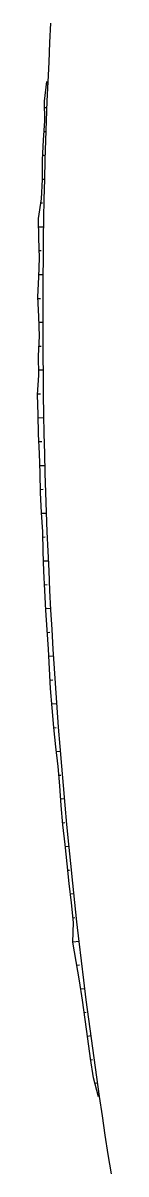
# Model space of a CAD drawing. Header units: metres. Extents: x 288738 to 324331, y 7399322 to 7465117.
# Drawn here: x 321274.1 to 321281.9, y 7408803.2 to 7408923.8 of the extents above; entities that cross this region are included whole.
import ezdxf

# ---------------------------------------------------------------- set-up
doc = ezdxf.new("R2010")
doc.units = ezdxf.units.M
doc.header["$LTSCALE"] = 10
doc.layers.add('F-HZ-PIANO-CORTE', color=10, linetype='Continuous')
doc.layers.add('F-HZ-TALUDE', color=2, linetype='Continuous')

msp = doc.modelspace()

# ---------------------------------------------------------------- linework, layer by layer
at = {"layer": 'F-HZ-PIANO-CORTE'}
for p, q in [((321275.068, 7408917.429), (321275.212, 7408917.423)), ((321274.854, 7408914.935), (321274.982, 7408914.93)), ((321274.797, 7408912.434), (321275.019, 7408912.426)), ((321274.645, 7408909.937), (321274.792, 7408909.932)), ((321274.623, 7408907.435), (321274.868, 7408907.429)), ((321274.449, 7408904.938), (321274.63, 7408904.933)), ((321274.222, 7408902.44), (321274.764, 7408902.43)), ((321274.276, 7408899.936), (321274.502, 7408899.933)), ((321274.258, 7408897.434), (321274.702, 7408897.43)), ((321274.147, 7408894.933), (321274.418, 7408894.932)), ((321274.274, 7408892.43), (321274.686, 7408892.43)), ((321274.27, 7408889.929), (321274.482, 7408889.929)), ((321274.237, 7408887.426), (321274.713, 7408887.43)), ((321274.122, 7408884.923), (321274.433, 7408884.927)), ((321274.181, 7408882.421), (321274.785, 7408882.431)), ((321274.251, 7408879.919), (321274.544, 7408879.925)), ((321274.344, 7408877.418), (321274.901, 7408877.432)), ((321274.421, 7408874.916), (321274.698, 7408874.925)), ((321274.541, 7408872.417), (321275.06, 7408872.435)), ((321274.664, 7408869.917), (321274.911, 7408869.927)), ((321274.74, 7408867.416), (321275.265, 7408867.439)), ((321274.833, 7408864.915), (321275.109, 7408864.929)), ((321274.977, 7408862.417), (321275.513, 7408862.445)), ((321275.144, 7408859.92), (321275.399, 7408859.935)), ((321275.287, 7408857.422), (321275.807, 7408857.454)), ((321275.43, 7408854.924), (321275.7, 7408854.941)), ((321275.617, 7408852.428), (321276.143, 7408852.465)), ((321275.827, 7408849.934), (321276.077, 7408849.953)), ((321276.086, 7408847.445), (321276.524, 7408847.48)), ((321276.351, 7408844.956), (321276.542, 7408844.972)), ((321276.552, 7408842.463), (321276.95, 7408842.498)), ((321276.762, 7408839.97), (321276.97, 7408839.989)), ((321277.041, 7408837.483), (321277.418, 7408837.52)), ((321277.296, 7408834.995), (321277.483, 7408835.014)), ((321277.57, 7408832.508), (321277.932, 7408832.546)), ((321277.842, 7408830.021), (321278.024, 7408830.041)), ((321277.837, 7408827.502), (321278.489, 7408827.577)), ((321278.245, 7408825.031), (321278.515, 7408825.063)), ((321278.652, 7408822.559), (321279.091, 7408822.614)), ((321279.015, 7408820.084), (321279.211, 7408820.109)), ((321279.361, 7408817.606), (321279.735, 7408817.656)), ((321279.711, 7408815.129), (321279.892, 7408815.154)), ((321280.142, 7408812.663), (321280.424, 7408812.703))]:
    msp.add_line(p, q, dxfattribs=at)
at = {"layer": 'F-HZ-TALUDE', "linetype": 'Continuous', "lineweight": 30}
for points in [[(321281.878, 7408803.159), (321281.555, 7408805.185), (321281.24, 7408807.211), (321280.932, 7408809.239), (321280.632, 7408811.268), (321280.339, 7408813.298), (321280.053, 7408815.329), (321279.774, 7408817.361), (321279.503, 7408819.394), (321279.24, 7408821.428), (321278.984, 7408823.463), (321278.735, 7408825.499), (321278.493, 7408827.536), (321278.259, 7408829.574), (321278.033, 7408831.613), (321277.813, 7408833.652), (321277.601, 7408835.692), (321277.397, 7408837.733), (321277.2, 7408839.775), (321277.01, 7408841.817), (321276.828, 7408843.861), (321276.653, 7408845.904), (321276.486, 7408847.949), (321276.326, 7408849.994), (321276.174, 7408852.039), (321276.028, 7408854.086), (321275.891, 7408856.132), (321275.761, 7408858.179), (321275.638, 7408860.227), (321275.522, 7408862.275), (321275.414, 7408864.324), (321275.314, 7408866.373), (321275.221, 7408868.422), (321275.135, 7408870.472), (321275.057, 7408872.521), (321274.986, 7408874.572), (321274.923, 7408876.622), (321274.867, 7408878.673), (321274.819, 7408880.724), (321274.778, 7408882.775), (321274.744, 7408884.826), (321274.718, 7408886.877), (321274.7, 7408888.929), (321274.688, 7408890.98), (321274.685, 7408893.032), (321274.689, 7408895.083), (321274.7, 7408897.135), (321274.718, 7408899.186), (321274.744, 7408901.238), (321274.778, 7408903.289), (321274.819, 7408905.34), (321274.867, 7408907.391), (321274.923, 7408909.442), (321274.987, 7408911.493), (321275.057, 7408913.543), (321275.136, 7408915.594), (321275.221, 7408917.644), (321275.314, 7408919.693), (321275.415, 7408921.742), (321275.523, 7408923.791)], [(321280.517, 7408811.251), (321279.986, 7408813.248), (321279.689, 7408815.279), (321279.402, 7408817.311), (321279.123, 7408819.345), (321278.827, 7408821.376), (321278.526, 7408823.407), (321278.175, 7408825.433), (321277.836, 7408827.461), (321277.89, 7408829.533), (321277.691, 7408831.576), (321277.426, 7408833.612), (321277.233, 7408835.655), (321277.018, 7408837.697), (321276.783, 7408839.736), (321276.599, 7408841.781), (321276.459, 7408843.829), (321276.264, 7408845.872), (321276.033, 7408847.913), (321275.824, 7408849.956), (321275.652, 7408852.002), (321275.483, 7408854.049), (321275.36, 7408856.098), (321275.247, 7408858.149), (321275.128, 7408860.198), (321274.987, 7408862.247), (321274.861, 7408864.297), (321274.769, 7408866.348), (321274.714, 7408868.401), (321274.647, 7408870.453), (321274.536, 7408872.503), (321274.431, 7408874.554), (321274.375, 7408876.607), (321274.297, 7408878.659), (321274.222, 7408880.712), (321274.173, 7408882.765), (321274.116, 7408884.818), (321274.242, 7408886.873), (321274.224, 7408888.926), (321274.318, 7408890.98), (321274.256, 7408893.033), (321274.138, 7408895.086), (321274.251, 7408897.139), (321274.296, 7408899.192), (321274.241, 7408901.246), (321274.209, 7408903.3), (321274.509, 7408905.348), (321274.623, 7408907.398), (321274.621, 7408909.452), (321274.724, 7408911.502), (321274.885, 7408913.55), (321274.84, 7408915.606), (321275.096, 7408917.649)]]:
    msp.add_lwpolyline(points, dxfattribs=at)

doc.saveas('drawing.dxf')
